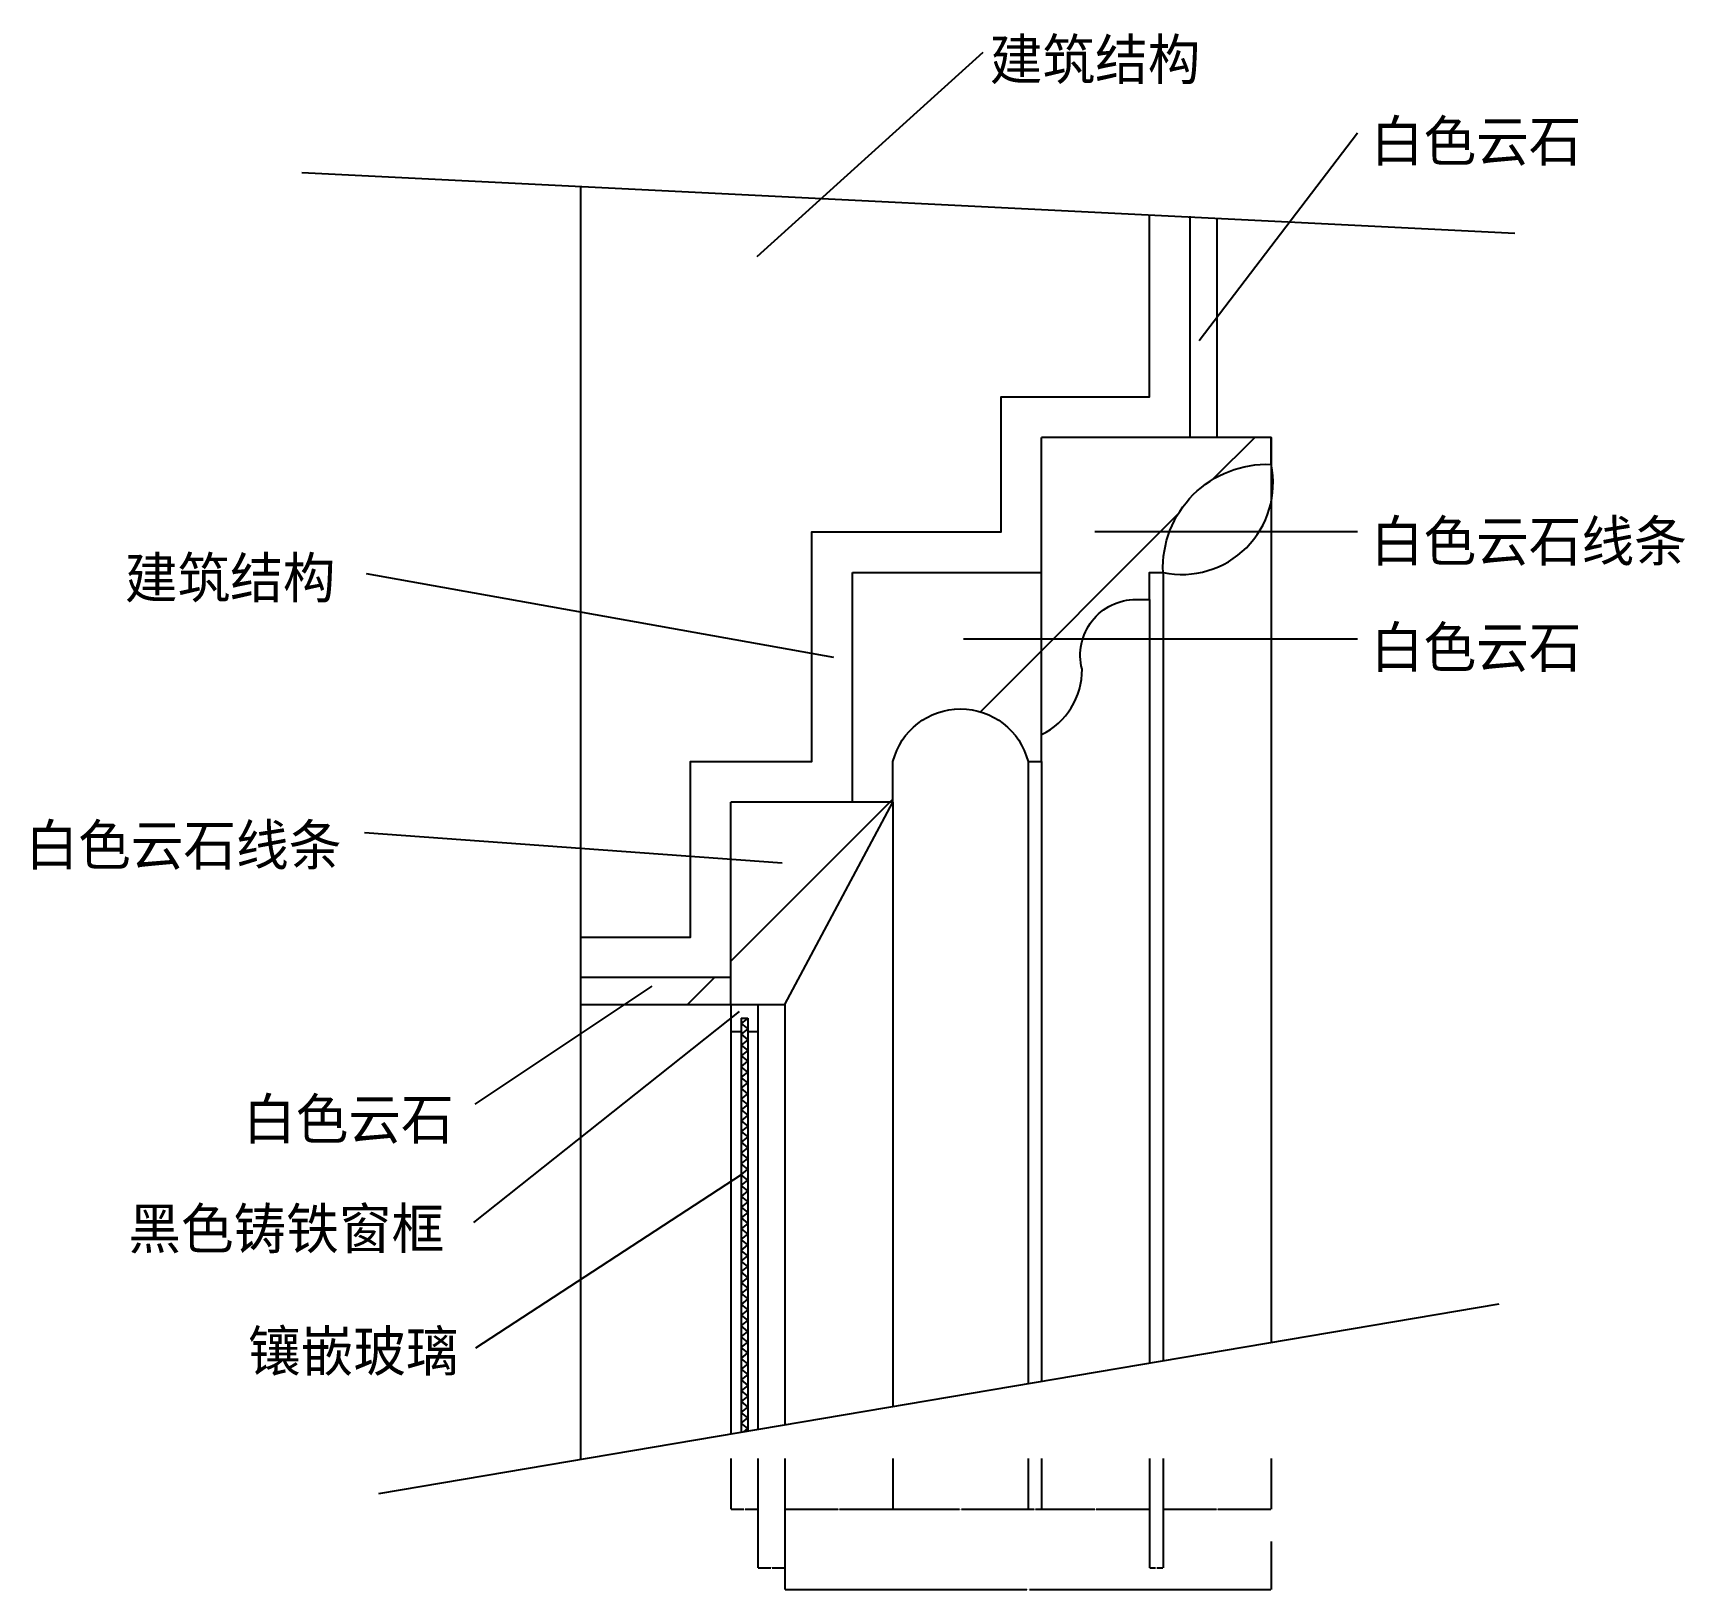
# Model space of a CAD drawing. Header units: metres. Extents: x 204 to 5299, y 190 to 6956.
# Drawn here: x 2751 to 5198, y 4650 to 6956 of the extents above; entities that cross this region are included whole.
import ezdxf

# ---------------------------------------------------------------- set-up
doc = ezdxf.new("R2010")
doc.units = ezdxf.units.M
for name, color, linetype in [('2', 2, 'Continuous'), ('3', 3, 'Continuous'), ('4', 4, 'Continuous'), ('7', 7, 'Continuous'), ('BH', 3, 'Continuous'), ('DIM', 3, 'Continuous'), ('TEXT', 3, 'Continuous')]:
    doc.layers.add(name, color=color, linetype=linetype)
doc.dimstyles.get("Standard").update_dxf_attribs({"dimtxt": 2.5, "dimasz": 2.5, "dimexe": 1.25, "dimexo": 0.625, "dimtad": 1, "dimcen": 2.5, "dimazin": 3, "dimtfac": 1, "dimtmove": 0, "dimatfit": 3})

msp = doc.modelspace()

# ---------------------------------------------------------------- texts
at = {"layer": 'TEXT'}
for s, p in [('建筑结构', (4168.48, 6886.8)), ('白色云石', (4732.99, 6766.03)), ('白色云石线条', (4732.99, 6173.63)), ('建筑结构', (2887.45, 6119.11)), ('白色云石', (4732.99, 6016.36)), ('白色云石线条', (2740.22, 5723.41)), ('白色云石', (3062.49, 5317.59)), ('黑色铸铁窗框', (2892.54, 5155.27)), ('镶嵌玻璃', (3069.81, 4973.91))]:
    msp.add_text(s, height=60, dxfattribs=at).set_placement(p)

# ---------------------------------------------------------------- blocks, each defined once
blk = doc.blocks.new('*D63')
for p, q in [((3865.16, 4722.1), (3865.16, 4650.78)), ((4585.16, 4722.1), (4585.16, 4650.78)), ((3865.41, 4650.78), (4223.16, 4650.78)), ((4227.16, 4650.78), (4584.91, 4650.78))]:
    blk.add_line(p, q)
at = {"layer": 'Defpoints'}
for p in [(3865.16, 4722.1), (4585.16, 4722.1), (3865.16, 4650.78)]:
    blk.add_point(p, dxfattribs=at)
at = {"layer": 'DIM', "insert": (4225.16, 4650.78), "char_height": 1, "attachment_point": 5}
blk.add_mtext('360 ', dxfattribs=at)
blk = doc.blocks.new('*D64')
for p, q in [((4025.16, 4844.79), (4025.16, 4769.73)), ((4225.16, 4844.79), (4225.16, 4769.73)), ((4025.41, 4769.73), (4123.66, 4769.73)), ((4126.66, 4769.73), (4224.91, 4769.73))]:
    blk.add_line(p, q)
at = {"layer": 'Defpoints'}
for p in [(4025.16, 4844.79), (4225.16, 4844.79), (4025.16, 4769.73)]:
    blk.add_point(p, dxfattribs=at)
at = {"layer": 'DIM', "insert": (4125.16, 4769.73), "char_height": 1, "attachment_point": 5}
blk.add_mtext('100', dxfattribs=at)
blk = doc.blocks.new('*D65')
for p, q in [((3785.16, 4844.79), (3785.16, 4769.73)), ((3825.16, 4844.79), (3825.16, 4769.73)), ((3785.41, 4769.73), (3804.16, 4769.73)), ((3806.16, 4769.73), (3824.91, 4769.73))]:
    blk.add_line(p, q)
at = {"layer": 'Defpoints'}
for p in [(3785.16, 4844.79), (3825.16, 4844.79), (3785.16, 4769.73)]:
    blk.add_point(p, dxfattribs=at)
at = {"layer": 'DIM', "insert": (3805.16, 4769.73), "char_height": 1, "attachment_point": 5}
blk.add_mtext('20', dxfattribs=at)
blk = doc.blocks.new('*D66')
for p, q in [((3825.16, 4844.79), (3825.16, 4683.08)), ((3865.16, 4844.79), (3865.16, 4683.08)), ((3825.41, 4683.08), (3844.16, 4683.08)), ((3846.16, 4683.08), (3864.91, 4683.08))]:
    blk.add_line(p, q)
at = {"layer": 'Defpoints'}
for p in [(3825.16, 4844.79), (3865.16, 4844.79), (3825.16, 4683.08)]:
    blk.add_point(p, dxfattribs=at)
at = {"layer": 'DIM', "insert": (3845.16, 4683.08), "char_height": 1, "attachment_point": 5}
blk.add_mtext('20', dxfattribs=at)
blk = doc.blocks.new('*D67')
for p, q in [((3865.16, 4844.79), (3865.16, 4769.73)), ((4025.16, 4844.79), (4025.16, 4769.73)), ((3865.41, 4769.73), (3944.16, 4769.73)), ((3946.16, 4769.73), (4024.91, 4769.73))]:
    blk.add_line(p, q)
at = {"layer": 'Defpoints'}
for p in [(3865.16, 4844.79), (4025.16, 4844.79), (3865.16, 4769.73)]:
    blk.add_point(p, dxfattribs=at)
at = {"layer": 'DIM', "insert": (3945.16, 4769.73), "char_height": 1, "attachment_point": 5}
blk.add_mtext('80', dxfattribs=at)
blk = doc.blocks.new('*D68')
for p, q in [((4425.16, 4844.79), (4425.16, 4769.73)), ((4585.16, 4844.79), (4585.16, 4769.73)), ((4425.41, 4769.73), (4504.16, 4769.73)), ((4506.16, 4769.73), (4584.91, 4769.73))]:
    blk.add_line(p, q)
at = {"layer": 'Defpoints'}
for p in [(4425.16, 4844.79), (4585.16, 4844.79), (4425.16, 4769.73)]:
    blk.add_point(p, dxfattribs=at)
at = {"layer": 'DIM', "insert": (4505.16, 4769.73), "char_height": 1, "attachment_point": 5}
blk.add_mtext('80', dxfattribs=at)
blk = doc.blocks.new('*D69')
for p, q in [((4405.16, 4844.79), (4405.16, 4683.08)), ((4425.16, 4844.79), (4425.16, 4683.08)), ((4405.41, 4683.08), (4414.16, 4683.08)), ((4416.16, 4683.08), (4424.91, 4683.08))]:
    blk.add_line(p, q)
at = {"layer": 'Defpoints'}
for p in [(4405.16, 4844.79), (4425.16, 4844.79), (4405.16, 4683.08)]:
    blk.add_point(p, dxfattribs=at)
at = {"layer": 'DIM', "insert": (4415.16, 4683.08), "char_height": 1, "attachment_point": 5}
blk.add_mtext('10', dxfattribs=at)
blk = doc.blocks.new('*D70')
for p, q in [((4245.16, 4844.79), (4245.16, 4769.73)), ((4405.16, 4844.79), (4405.16, 4769.73)), ((4245.41, 4769.73), (4324.16, 4769.73)), ((4326.16, 4769.73), (4404.91, 4769.73))]:
    blk.add_line(p, q)
at = {"layer": 'Defpoints'}
for p in [(4245.16, 4844.79), (4405.16, 4844.79), (4245.16, 4769.73)]:
    blk.add_point(p, dxfattribs=at)
at = {"layer": 'DIM', "insert": (4325.16, 4769.73), "char_height": 1, "attachment_point": 5}
blk.add_mtext('80', dxfattribs=at)
blk = doc.blocks.new('*D71')
for p, q in [((4225.16, 4844.79), (4225.16, 4769.73)), ((4245.16, 4844.79), (4245.16, 4769.73)), ((4225.41, 4769.73), (4234.16, 4769.73)), ((4236.16, 4769.73), (4244.91, 4769.73))]:
    blk.add_line(p, q)
at = {"layer": 'Defpoints'}
for p in [(4225.16, 4844.79), (4245.16, 4844.79), (4225.16, 4769.73)]:
    blk.add_point(p, dxfattribs=at)
at = {"layer": 'DIM', "insert": (4235.16, 4769.73), "char_height": 1, "attachment_point": 5}
blk.add_mtext('10', dxfattribs=at)

# ---------------------------------------------------------------- dimensions: what is measured, and where the dimension line sits
at = {"layer": 'DIM'}
for base, p1, p2, text, picture, middle in [((3785.16, 4769.73), (3785.16, 4844.79), (3825.16, 4844.79), '20', '*D65', (3805.16, 4769.73)), ((3825.16, 4683.08), (3825.16, 4844.79), (3865.16, 4844.79), '20', '*D66', (3845.16, 4683.08)), ((3865.16, 4769.73), (3865.16, 4844.79), (4025.16, 4844.79), '80', '*D67', (3945.16, 4769.73)), ((4025.16, 4769.73), (4025.16, 4844.79), (4225.16, 4844.79), '100', '*D64', (4125.16, 4769.73)), ((4225.16, 4769.73), (4225.16, 4844.79), (4245.16, 4844.79), '10', '*D71', (4235.16, 4769.73)), ((4245.16, 4769.73), (4245.16, 4844.79), (4405.16, 4844.79), '80', '*D70', (4325.16, 4769.73)), ((4405.16, 4683.08), (4405.16, 4844.79), (4425.16, 4844.79), '10', '*D69', (4415.16, 4683.08)), ((4425.16, 4769.73), (4425.16, 4844.79), (4585.16, 4844.79), '80', '*D68', (4505.16, 4769.73)), ((3865.16, 4650.78), (3865.16, 4722.1), (4585.16, 4722.1), '360 ', '*D63', (4225.16, 4650.78))]:
    dim = msp.add_linear_dim(base=base, p1=p1, p2=p2, text=text, dimstyle='Standard', dxfattribs=at)
    dim.commit()
    dim.dimension.update_dxf_attribs({"geometry": picture, "text_midpoint": middle})

# ---------------------------------------------------------------- hatches: boundary and pattern name
at = {"layer": 'BH'}
h = msp.add_hatch(dxfattribs=at)
h.set_pattern_fill('ANSI31', scale=1000)
h.paths.add_polyline_path([(4185.16, 6217.08), (4185.16, 6417.08), (4405.16, 6417.08), (4405.16, 6686.82), (3562.2, 6728.99), (3562.2, 5617.08), (3725.16, 5617.08), (3725.16, 5877.08), (3905.16, 5877.08), (3905.16, 6217.08)])
h = msp.add_hatch(dxfattribs=at)
h.set_pattern_fill('AR-CONC', scale=10)
h.paths.add_polyline_path([(4185.16, 6417.08), (4185.16, 6217.08), (3905.16, 6217.08), (3905.16, 5877.08), (3725.16, 5877.08), (3725.16, 5617.08), (3562.2, 5617.08), (3562.2, 5557.08), (3785.16, 5557.08), (3785.16, 5817.08), (3965.16, 5817.08), (3965.16, 6157.08), (4245.16, 6157.08), (4245.16, 6357.08), (4465.16, 6357.08), (4465.16, 6683.82), (4405.16, 6686.82), (4405.16, 6417.08)])
h = msp.add_hatch(dxfattribs=at)
h.set_pattern_fill('ANSI33', scale=200)
h.paths.add_polyline_path([(4465.16, 6357.08), (4505.16, 6357.08), (4505.16, 6681.82), (4465.16, 6683.82)])
h = msp.add_hatch(dxfattribs=at)
h.set_pattern_fill('ANSI33', scale=200)
h.paths.add_polyline_path([(4245.16, 6357.08), (4245.16, 6157.08), (4245.16, 5917.08, 0.29), (4305.16, 6013.95, -0.49), (4386.11, 6117.08), (4405.16, 6117.08), (4405.16, 6157.08), (4425.16, 6157.08, -0.44), (4585.16, 6317.08), (4585.16, 6357.08), (4505.16, 6357.08)])
h.paths.add_polyline_path([(4225.16, 5877.08), (4245.16, 5877.08), (4245.16, 5917.08), (4245.16, 6157.08), (3965.16, 6157.08), (3965.16, 5817.08), (4025.16, 5817.08), (4025.16, 5877.08, -0.78)])
h.paths.add_polyline_path([(3785.16, 5817.08), (3785.16, 5517.08), (3865.16, 5517.08), (4025.16, 5817.08)])
h.paths.add_polyline_path([(3562.2, 5557.08), (3562.2, 5517.08), (3785.16, 5517.08), (3785.16, 5557.08)])
h = msp.add_hatch(dxfattribs=at)
h.set_pattern_fill('ANSI32', scale=50)
h.paths.add_polyline_path([(3810.16, 5497.08), (3810.16, 5477.08), (3825.16, 5477.08), (3825.16, 5517.08), (3785.16, 5517.08), (3785.16, 5477.08), (3800.16, 5477.08), (3800.16, 5497.08)])

# ---------------------------------------------------------------- linework, layer by layer
at = {"layer": '2'}
msp.add_lwpolyline([(3562.2, 5617.08), (3725.16, 5617.08), (3725.16, 5877.08), (3905.16, 5877.08), (3905.16, 6217.08), (4185.16, 6217.08), (4185.16, 6417.08), (4405.16, 6417.08), (4405.16, 6686.82)], dxfattribs=at)
at = {"layer": '3'}
for p, q in [((4405.16, 6117.08), (4405.16, 4986.02)), ((4225.16, 5877.08), (4225.16, 4955.56))]:
    msp.add_line(p, q, dxfattribs=at)
at = {"layer": '4'}
for p, q in [((4465.16, 6357.08), (4465.16, 6684.82)), ((4245.16, 6157.08), (4245.16, 6357.08)), ((4505.16, 6357.08), (4245.16, 6357.08)), ((4585.16, 6357.08), (4585.16, 5016.47)), ((3965.16, 6157.08), (4245.16, 6157.08)), ((3965.16, 5817.08), (3965.16, 6157.08)), ((4245.16, 5917.08), (4245.16, 6157.08)), ((4245.16, 5877.08), (4245.16, 4958.94)), ((3785.16, 5517.08), (3785.16, 5817.08)), ((4025.16, 5817.08), (3785.16, 5817.08)), ((4025.16, 5817.08), (4025.16, 4921.72)), ((3785.16, 5557.08), (3562.2, 5557.08)), ((3865.16, 5517.08), (3865.16, 4894.64))]:
    msp.add_line(p, q, dxfattribs=at)
msp.add_lwpolyline([(3562.2, 5517.08), (3865.16, 5517.08), (4025.16, 5817.08), (4025.16, 5877.08, -0.78), (4225.16, 5877.08), (4245.16, 5877.08), (4245.16, 5917.08, 0.29), (4305.16, 6013.95, -0.49), (4385.16, 6117.08), (4405.16, 6117.08), (4405.16, 6157.08), (4425.16, 6157.08, -0.44), (4585.16, 6317.08), (4585.16, 6357.08), (4505.16, 6357.08), (4505.16, 6681.82)], format="xyb", dxfattribs=at)
at = {"layer": '7'}
for p, q in [((4425.16, 6157.08), (4425.16, 4989.4)), ((3785.16, 5517.08), (3785.16, 4881.11)), ((3825.16, 5517.08), (3825.16, 4887.88)), ((3825.16, 5517.08), (3825.16, 4887.88)), ((3800.16, 5497.08), (3800.16, 4883.65)), ((3810.16, 5497.08), (3810.16, 4885.34))]:
    msp.add_line(p, q, dxfattribs=at)
for points in [[(3800.16, 5497.08), (3810.16, 5497.08)], [(3785.16, 5477.08), (3800.16, 5477.08)], [(3810.16, 5477.08), (3825.16, 5477.08)]]:
    msp.add_lwpolyline(points, dxfattribs=at)
msp.add_arc((4453.05, 6289.19), 135.03, 258.08, 11.92, dxfattribs=at)
at = {"layer": 'BH'}
for points in [[(3810.16, 5497.08), (3800.16, 5489.08), (3810.16, 5481.08), (3800.16, 5473.08), (3810.16, 5465.08), (3800.16, 5457.08), (3810.16, 5449.08), (3800.16, 5441.08), (3810.16, 5433.08)], [(3810.16, 5369.08), (3800.16, 5377.08), (3810.16, 5385.08), (3800.16, 5393.08), (3810.16, 5401.08), (3800.16, 5409.08), (3810.16, 5417.08), (3800.16, 5425.08), (3810.16, 5433.08)], [(3810.16, 5369.08), (3800.16, 5361.08), (3810.16, 5353.08), (3800.16, 5345.08), (3810.16, 5337.08), (3800.16, 5329.08), (3810.16, 5321.08), (3800.16, 5313.08), (3810.16, 5305.08)], [(3810.16, 5241.08), (3800.16, 5249.08), (3810.16, 5257.08), (3800.16, 5265.08), (3810.16, 5273.08), (3800.16, 5281.08), (3810.16, 5289.08), (3800.16, 5297.08), (3810.16, 5305.08)], [(3810.16, 5241.08), (3800.16, 5233.08), (3810.16, 5225.08), (3800.16, 5217.08), (3810.16, 5209.08), (3800.16, 5201.08), (3810.16, 5193.08), (3800.16, 5185.08), (3810.16, 5177.08)], [(3810.16, 5113.08), (3800.16, 5121.08), (3810.16, 5129.08), (3800.16, 5137.08), (3810.16, 5145.08), (3800.16, 5153.08), (3810.16, 5161.08), (3800.16, 5169.08), (3810.16, 5177.08)], [(3810.16, 5113.08), (3800.16, 5105.08), (3810.16, 5097.08), (3800.16, 5089.08), (3810.16, 5081.08), (3800.16, 5073.08), (3810.16, 5065.08), (3800.16, 5057.08), (3810.16, 5049.08)], [(3810.16, 4985.08), (3800.16, 4993.08), (3810.16, 5001.08), (3800.16, 5009.08), (3810.16, 5017.08), (3800.16, 5025.08), (3810.16, 5033.08), (3800.16, 5041.08), (3810.16, 5049.08)], [(3810.16, 4985.08), (3800.16, 4977.08), (3810.16, 4969.08), (3800.16, 4961.08), (3810.16, 4953.08), (3800.16, 4945.08), (3810.16, 4937.08), (3800.16, 4929.08), (3810.16, 4921.08)], [(3804.24, 4884.34), (3810.16, 4889.08), (3800.16, 4897.08), (3810.16, 4905.08), (3800.16, 4913.08), (3810.16, 4921.08)]]:
    msp.add_lwpolyline(points, dxfattribs=at)
at = {"layer": 'DIM'}
for p, q in [((3149.61, 6749.63), (4946.05, 6659.76)), ((3562.2, 6728.99), (3562.2, 4843.38)), ((3263.75, 4792.88), (4923.18, 5073.67))]:
    msp.add_line(p, q, dxfattribs=at)

msp.set_redraw_order([(e.dxf.handle, doc.entitydb.next_handle()) for e in msp.query("TEXT MTEXT ATTDEF DIMENSION ARC_DIMENSION")])  # texts and dimensions are drawn at this point

# ---------------------------------------------------------------- leaders
for points in [[(3824.06, 6625.05), (4158.59, 6927.48)], [(4478.59, 6500.64), (4713.12, 6808.36)], [(4323.97, 6217.8), (4713.12, 6217.8)], [(3937.5, 6030.98), (3245.48, 6154.9)], [(4129.51, 6058.7), (4713.12, 6058.7)], [(3860.8, 5726.37), (3242.42, 5771.31)], [(3668.02, 5544.24), (3405.58, 5369.36)], [(3797.25, 5507.08), (3403.74, 5194.23)], [(3800.16, 5265.08), (3406.62, 5008.44)]]:
    msp.add_leader(points, dimstyle='Standard', dxfattribs=at)

doc.saveas('drawing.dxf')
